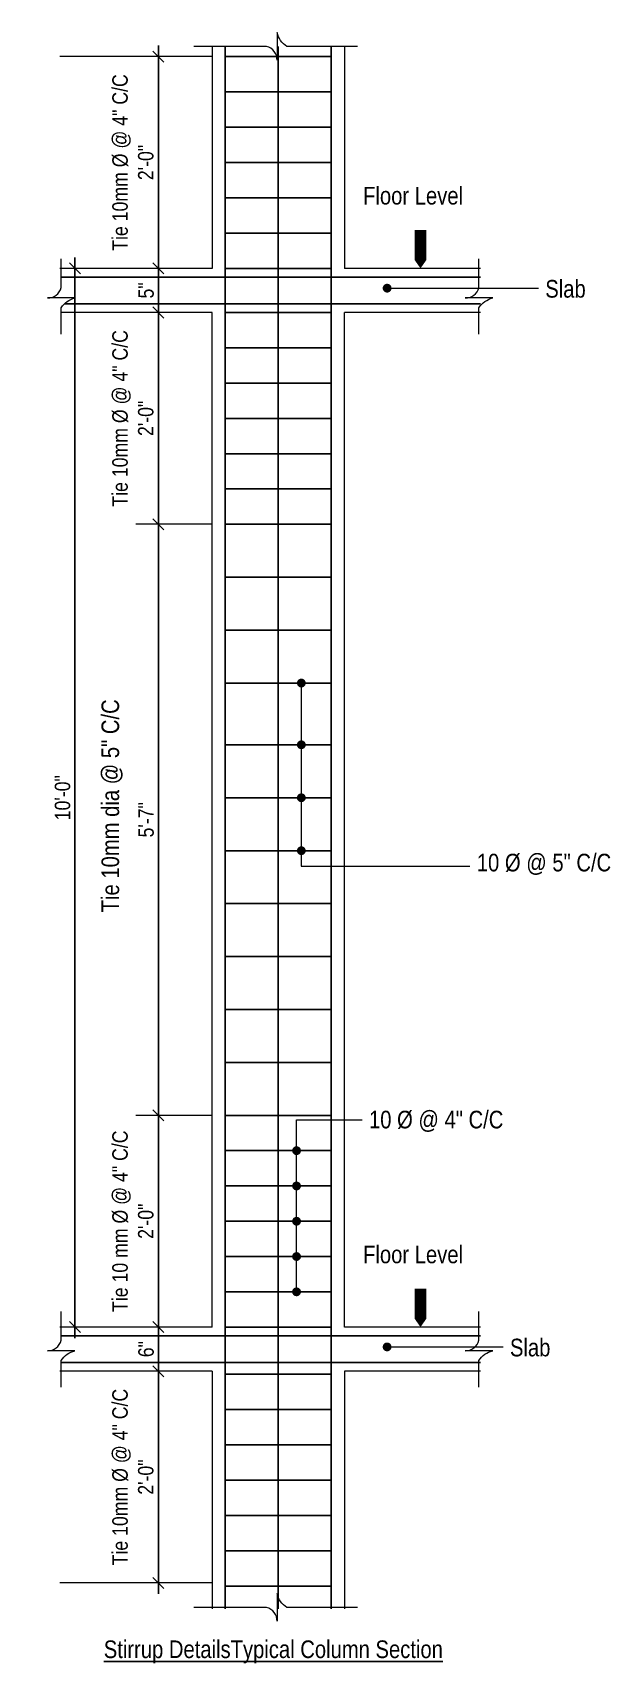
# Model space of a CAD drawing. Header units: inches. Extents: x -4010 to 65129, y -40138 to -1318.
# Drawn here: x 51838.5 to 51904, y -26447.1 to -26262.3 of the extents above; entities that cross this region are included whole.
import ezdxf

# ---------------------------------------------------------------- set-up
doc = ezdxf.new("R2010")
doc.units = ezdxf.units.IN
doc.header["$MEASUREMENT"] = 0
doc.header["$PDMODE"] = 99
for name, color, linetype in [('1-COMON', 23, 'Continuous'), ('COL SCHEDULE', 4, 'Continuous'), ('Rod', 1, 'Continuous')]:
    doc.layers.add(name, color=color, linetype=linetype)
doc.layers.add('Column', color=2, linetype='Continuous', lineweight=50)
doc.layers.add('DIM', color=7, linetype='Continuous', lineweight=15)
doc.styles.add('DIM', font='ARIALN.TTF')
doc.styles.get("Standard").update_dxf_attribs({"font": 'ARIALN.TTF'})
doc.dimstyles.new('_20', dxfattribs={"dimscale": 0.25, "dimtxt": 7, "dimasz": 5, "dimexe": 6, "dimexo": 2, "dimgap": 2, "dimtad": 1, "dimdec": 1, "dimzin": 3, "dimdsep": 46, "dimlunit": 4, "dimtxsty": 'Standard', "dimblk": 'OBLIQUE', "dimcen": 0, "dimdle": 5, "dimclrt": 7, "dimazin": 0, "dimtfac": 0.0375, "dimtdec": 1, "dimtofl": 0, "dimtmove": 0, "dimatfit": 3, "dimldrblk": 'OPEN30', "dimfxl": 6, "dimtvp": 0.8, "dimtolj": 1, "dimtzin": 0, "dimlwe": -1, "dimarcsym": 0})

msp = doc.modelspace()

# ---------------------------------------------------------------- texts
at = {"layer": 'COL SCHEDULE', "color": 22, "style": 'DIM'}
for s, p in [('Floor Level', (51875.97, -26281.78)), ('Slab', (51896.63, -26292.334)), ('10 %%C @ 5" C/C', (51888.865, -26357.369)), ('10 %%C @ 4" C/C', (51876.64, -26386.497)), ('Floor Level', (51875.97, -26401.78)), ('Slab', (51892.625, -26412.334))]:
    msp.add_text(s, height=2, dxfattribs=at).set_placement(p)
at = {"layer": 'COL SCHEDULE', "color": 22, "insert": (51846.569, -26447.135), "char_height": 2, "attachment_point": 7, "style": 'DIM'}
msp.add_mtext('{\\LStirrup DetailsTypical Column Section}', dxfattribs=at)
at = {"layer": 'DIM', "insert": (51846.308, -26362.008), "char_height": 4, "width": 52.67679, "attachment_point": 1, "rotation": 90}
msp.add_mtext('{\\H0.5x;\\C7;Tie 10mm dia @ 5" C/C}', dxfattribs=at)

# ---------------------------------------------------------------- blocks, each defined once
blk = doc.blocks.new('_Oblique')
at = {"color": 0, "linetype": 'ByBlock', "lineweight": -2}
blk.add_line((-0.5, -0.5), (0.5, 0.5), dxfattribs=at)
blk = doc.blocks.new('*D929')
at = {"layer": 'Defpoints', "color": 0}
for p in [(51852.76, -26318.02), (51858.85, -26318.02), (51858.85, -26385.02)]:
    blk.add_point(p, dxfattribs=at)
at = {"layer": 'DIM', "color": 0, "lineweight": -2}
blk.add_line((51852.76, -26386.27), (51852.76, -26316.77), dxfattribs=at)
at = {"layer": 'DIM', "color": 0}
for p, q in [((51858.35, -26318.02), (51851.26, -26318.02)), ((51858.35, -26385.02), (51851.26, -26385.02))]:
    blk.add_line(p, q, dxfattribs=at)
at = {"layer": 'DIM', "color": 0, "lineweight": -2, "xscale": 1.25, "yscale": 1.25, "zscale": 1.25}
for p, rotation in [((51852.76, -26318.02), 90), ((51852.76, -26385.02), 270)]:
    blk.add_blockref('_Oblique', p, dxfattribs=dict(at, rotation=rotation))
at = {"layer": 'DIM', "color": 7, "insert": (51851.37, -26351.52), "char_height": 1.75, "attachment_point": 5, "rotation": 90}
blk.add_mtext('\\A1;5\'-7"', dxfattribs=at)
blk = doc.blocks.new('_Open30')
at = {"color": 0, "linetype": 'ByBlock', "lineweight": -2}
for p, q in [((-1, 0.27), (0, 0)), ((0, 0), (-1, -0.27)), ((0, 0), (-1, 0))]:
    blk.add_line(p, q, dxfattribs=at)
blk = doc.blocks.new('*D930')
at = {"layer": 'Defpoints', "color": 0}
for p in [(51858.85, -26294.02), (51852.76, -26318.02), (51858.85, -26318.02)]:
    blk.add_point(p, dxfattribs=at)
at = {"layer": 'DIM', "color": 0, "lineweight": -2}
blk.add_line((51852.76, -26292.77), (51852.76, -26319.27), dxfattribs=at)
at = {"layer": 'DIM', "color": 0}
for p, q in [((51858.35, -26294.02), (51851.26, -26294.02)), ((51858.35, -26318.02), (51851.26, -26318.02))]:
    blk.add_line(p, q, dxfattribs=at)
at = {"layer": 'DIM', "color": 0, "lineweight": -2, "xscale": 1.25, "yscale": 1.25, "zscale": 1.25}
for p, rotation in [((51852.76, -26294.02), 90), ((51852.76, -26318.02), 270)]:
    blk.add_blockref('_Oblique', p, dxfattribs=dict(at, rotation=rotation))
at = {"layer": 'DIM', "color": 7, "insert": (51849.88, -26306.02), "char_height": 1.75, "attachment_point": 5, "rotation": 90}
blk.add_mtext('\\A1;Tie 10mm %%C @ 4" C/C\\P2\'-0"', dxfattribs=at)
blk = doc.blocks.new('*D931')
at = {"layer": 'Defpoints', "color": 0}
for p in [(51852.76, -26265.02), (51858.85, -26265.02), (51858.85, -26289.02)]:
    blk.add_point(p, dxfattribs=at)
at = {"layer": 'DIM', "color": 0}
for p, q in [((51858.35, -26265.02), (51851.26, -26265.02)), ((51858.35, -26289.02), (51851.26, -26289.02))]:
    blk.add_line(p, q, dxfattribs=at)
at = {"layer": 'DIM', "color": 0, "lineweight": -2}
blk.add_line((51852.76, -26290.27), (51852.76, -26263.77), dxfattribs=at)
at = {"layer": 'DIM', "color": 0, "lineweight": -2, "xscale": 1.25, "yscale": 1.25, "zscale": 1.25}
for p, rotation in [((51852.76, -26265.02), 90), ((51852.76, -26289.02), 270)]:
    blk.add_blockref('_Oblique', p, dxfattribs=dict(at, rotation=rotation))
at = {"layer": 'DIM', "color": 7, "insert": (51849.88, -26277.02), "char_height": 1.75, "attachment_point": 5, "rotation": 90}
blk.add_mtext('\\A1;Tie 10mm %%C @ 4" C/C\\P2\'-0"', dxfattribs=at)
blk = doc.blocks.new('*D932')
at = {"layer": 'Defpoints', "color": 0}
for p in [(51858.85, -26385.02), (51852.76, -26409.02), (51858.85, -26409.02)]:
    blk.add_point(p, dxfattribs=at)
at = {"layer": 'DIM', "color": 0, "lineweight": -2}
blk.add_line((51852.76, -26383.77), (51852.76, -26410.27), dxfattribs=at)
at = {"layer": 'DIM', "color": 0}
for p, q in [((51858.35, -26385.02), (51851.26, -26385.02)), ((51858.35, -26409.02), (51851.26, -26409.02))]:
    blk.add_line(p, q, dxfattribs=at)
at = {"layer": 'DIM', "color": 0, "lineweight": -2, "xscale": 1.25, "yscale": 1.25, "zscale": 1.25}
for p, rotation in [((51852.76, -26385.02), 90), ((51852.76, -26409.02), 270)]:
    blk.add_blockref('_Oblique', p, dxfattribs=dict(at, rotation=rotation))
at = {"layer": 'DIM', "color": 7, "insert": (51849.88, -26397.02), "char_height": 1.75, "attachment_point": 5, "rotation": 90}
blk.add_mtext('\\A1;Tie 10 mm %%C @ 4" C/C\\P2\'-0"', dxfattribs=at)
blk = doc.blocks.new('*D933')
at = {"layer": 'Defpoints', "color": 0}
for p in [(51858.85, -26414.02), (51852.76, -26438.02), (51858.85, -26438.02)]:
    blk.add_point(p, dxfattribs=at)
at = {"layer": 'DIM', "color": 0, "lineweight": -2}
blk.add_line((51852.76, -26412.77), (51852.76, -26439.27), dxfattribs=at)
at = {"layer": 'DIM', "color": 0}
for p, q in [((51858.35, -26414.02), (51851.26, -26414.02)), ((51858.35, -26438.02), (51851.26, -26438.02))]:
    blk.add_line(p, q, dxfattribs=at)
at = {"layer": 'DIM', "color": 0, "lineweight": -2, "xscale": 1.25, "yscale": 1.25, "zscale": 1.25}
for p, rotation in [((51852.76, -26414.02), 90), ((51852.76, -26438.02), 270)]:
    blk.add_blockref('_Oblique', p, dxfattribs=dict(at, rotation=rotation))
at = {"layer": 'DIM', "color": 7, "insert": (51849.88, -26426.02), "char_height": 1.75, "attachment_point": 5, "rotation": 90}
blk.add_mtext('\\A1;Tie 10mm %%C @ 4" C/C\\P2\'-0"', dxfattribs=at)
blk = doc.blocks.new('*D955')
at = {"layer": 'Defpoints', "color": 0}
for p in [(51858.35, -26409.02), (51852.76, -26414.02), (51858.85, -26414.02)]:
    blk.add_point(p, dxfattribs=at)
at = {"layer": 'DIM', "color": 0, "lineweight": -2}
blk.add_line((51852.76, -26407.77), (51852.76, -26415.27), dxfattribs=at)
at = {"layer": 'DIM', "color": 0}
for p, q in [((51857.85, -26409.02), (51851.26, -26409.02)), ((51858.35, -26414.02), (51851.26, -26414.02))]:
    blk.add_line(p, q, dxfattribs=at)
at = {"layer": 'DIM', "color": 0, "lineweight": -2, "xscale": 1.25, "yscale": 1.25, "zscale": 1.25}
for p, rotation in [((51852.76, -26409.02), 90), ((51852.76, -26414.02), 270)]:
    blk.add_blockref('_Oblique', p, dxfattribs=dict(at, rotation=rotation))
at = {"layer": 'DIM', "color": 7, "insert": (51851.37, -26411.52), "char_height": 1.75, "attachment_point": 5, "rotation": 90}
blk.add_mtext('\\A1;6"', dxfattribs=at)
blk = doc.blocks.new('*D934')
at = {"layer": 'Defpoints', "color": 0}
for p in [(51858.35, -26289.02), (51852.76, -26294.02), (51858.85, -26294.02)]:
    blk.add_point(p, dxfattribs=at)
at = {"layer": 'DIM', "color": 0, "lineweight": -2}
blk.add_line((51852.76, -26287.77), (51852.76, -26295.27), dxfattribs=at)
at = {"layer": 'DIM', "color": 0}
for p, q in [((51857.85, -26289.02), (51851.26, -26289.02)), ((51858.35, -26294.02), (51851.26, -26294.02))]:
    blk.add_line(p, q, dxfattribs=at)
at = {"layer": 'DIM', "color": 0, "lineweight": -2, "xscale": 1.25, "yscale": 1.25, "zscale": 1.25}
for p, rotation in [((51852.76, -26289.02), 90), ((51852.76, -26294.02), 270)]:
    blk.add_blockref('_Oblique', p, dxfattribs=dict(at, rotation=rotation))
at = {"layer": 'DIM', "color": 7, "insert": (51851.37, -26291.52), "char_height": 1.75, "attachment_point": 5, "rotation": 90}
blk.add_mtext('\\A1;5"', dxfattribs=at)
blk = doc.blocks.new('*D956')
at = {"layer": 'Defpoints', "color": 0}
for p in [(51843.29, -26289.02), (51858.85, -26289.02), (51858.85, -26409.02)]:
    blk.add_point(p, dxfattribs=at)
at = {"layer": 'DIM', "color": 0, "lineweight": -2}
blk.add_line((51843.29, -26410.27), (51843.29, -26287.77), dxfattribs=at)
at = {"layer": 'DIM', "color": 0}
for p, q in [((51858.35, -26289.02), (51841.79, -26289.02)), ((51858.35, -26409.02), (51841.79, -26409.02))]:
    blk.add_line(p, q, dxfattribs=at)
at = {"layer": 'DIM', "color": 0, "lineweight": -2, "xscale": 1.25, "yscale": 1.25, "zscale": 1.25}
for p, rotation in [((51843.29, -26289.02), 90), ((51843.29, -26409.02), 270)]:
    blk.add_blockref('_Oblique', p, dxfattribs=dict(at, rotation=rotation))
at = {"layer": 'DIM', "color": 7, "insert": (51841.9, -26349.02), "char_height": 1.75, "attachment_point": 5, "rotation": 90}
blk.add_mtext('\\A1;10\'-0"', dxfattribs=at)

# ---------------------------------------------------------------- dimensions: what is measured, and where the dimension line sits
at = {"layer": 'DIM'}
for base, p1, p2, text, picture, middle in [((51852.761, -26265.02), (51858.85, -26289.02), (51858.85, -26265.02), 'Tie 10mm %%C @ 4" C/C\\P<>', '*D931', (51852.761, -26277.02)), ((51852.761, -26318.02), (51858.85, -26294.02), (51858.85, -26318.02), 'Tie 10mm %%C @ 4" C/C\\P<>', '*D930', (51852.761, -26306.02)), ((51852.761, -26409.02), (51858.85, -26385.02), (51858.85, -26409.02), 'Tie 10 mm %%C @ 4" C/C\\P<>', '*D932', (51852.761, -26397.02)), ((51852.761, -26438.02), (51858.85, -26414.02), (51858.85, -26438.02), 'Tie 10mm %%C @ 4" C/C\\P<>', '*D933', (51852.761, -26426.02))]:
    dim = msp.add_linear_dim(base=base, p1=p1, p2=p2, angle=90, text=text, dimstyle='_20', dxfattribs=at)
    dim.commit()
    dim.dimension.update_dxf_attribs({"geometry": picture, "text_midpoint": middle, "dimtype": 160})
dim = msp.add_linear_dim(base=(51843.29, -26289.02), p1=(51858.85, -26409.02), p2=(51858.85, -26289.02), angle=90, dimstyle='_20', dxfattribs=at)
dim.commit()
dim.dimension.update_dxf_attribs({"geometry": '*D956', "text_midpoint": (51841.896, -26349.02)})
for base, p1, p2, text, picture, middle in [((51852.761, -26294.02), (51858.35, -26289.02), (51858.85, -26294.02), '5"', '*D934', (51851.371, -26291.52)), ((51852.761, -26318.02), (51858.85, -26385.02), (51858.85, -26318.02), '5\'-7"', '*D929', (51851.371, -26351.52)), ((51852.761, -26414.02), (51858.35, -26409.02), (51858.85, -26414.02), '6"', '*D955', (51851.367, -26411.52))]:
    dim = msp.add_linear_dim(base=base, p1=p1, p2=p2, angle=90, text=text, dimstyle='_20', dxfattribs=at)
    dim.commit()
    dim.dimension.update_dxf_attribs({"geometry": picture, "text_midpoint": middle})

# ---------------------------------------------------------------- linework, layer by layer
at = {"layer": '1-COMON'}
for points in [[(51882.481, -26289.02, 0, 3.9, 0), (51882.481, -26286.226, 1.3, 1.3, 0), (51882.481, -26284.675, 1.3, 1.3, 0)], [(51882.481, -26409.02, 0, 3.9, 0), (51882.481, -26406.226, 1.3, 1.3, 0), (51882.481, -26404.675, 1.3, 1.3, 0)]]:
    msp.add_lwpolyline(points, format="xyseb", dxfattribs=at)
at = {"layer": '1-COMON', "const_width": 0.5}
for points in [[(51878.445, -26291.264, 1), (51878.945, -26291.264, 1)], [(51868.719, -26336.02, 1), (51869.219, -26336.02, 1)], [(51868.719, -26343.02, 1), (51869.219, -26343.02, 1)], [(51868.719, -26349.02, 1), (51869.219, -26349.02, 1)], [(51868.719, -26355.02, 1), (51869.219, -26355.02, 1)], [(51868.179, -26389.02, -1), (51868.679, -26389.02, -1)], [(51868.179, -26393.02, -1), (51868.679, -26393.02, -1)], [(51868.179, -26397.02, -1), (51868.679, -26397.02, -1)], [(51868.179, -26401.02, -1), (51868.679, -26401.02, -1)], [(51868.179, -26405.02, -1), (51868.679, -26405.02, -1)], [(51878.445, -26411.264, 1), (51878.945, -26411.264, 1)]]:
    msp.add_lwpolyline(points, format="xyb", close=True, dxfattribs=at)
at = {"layer": 'Column', "lineweight": 13}
for p, q in [((51858.85, -26263.864), (51858.85, -26289.02)), ((51873.85, -26263.864), (51873.85, -26289.02)), ((51858.85, -26289.02), (51841.575, -26289.02)), ((51889.291, -26289.02), (51873.85, -26289.02)), ((51858.85, -26294.02), (51841.732, -26294.02)), ((51858.85, -26334.02), (51858.85, -26294.02)), ((51873.85, -26334.02), (51873.85, -26294.02)), ((51889.291, -26294.02), (51873.85, -26294.02)), ((51858.85, -26409.02), (51858.85, -26334.02)), ((51873.85, -26409.02), (51873.85, -26334.02)), ((51858.85, -26409.02), (51841.575, -26409.02)), ((51889.291, -26409.02), (51873.85, -26409.02)), ((51858.85, -26414.02), (51841.575, -26414.02)), ((51858.85, -26414.02), (51858.85, -26440.945)), ((51873.85, -26414.02), (51873.85, -26440.945)), ((51889.291, -26414.02), (51873.85, -26414.02))]:
    msp.add_line(p, q, dxfattribs=at)
at = {"layer": 'DIM'}
for p, q in [((51858.85, -26265.02), (51841.575, -26265.02)), ((51878.695, -26291.264), (51895.848, -26291.264)), ((51858.85, -26318.02), (51850.212, -26318.02)), ((51858.85, -26385.02), (51850.212, -26385.02)), ((51878.695, -26411.264), (51891.843, -26411.264)), ((51858.85, -26438.02), (51841.575, -26438.02))]:
    msp.add_line(p, q, dxfattribs=at)
for points in [[(51875.339, -26263.864), (51867.325, -26263.864, -0.1850239), (51866.216, -26262.296), (51866.216, -26265.42, 0.3616375), (51865.036, -26263.864), (51856.783, -26263.864)], [(51841.732, -26296.494), (51841.732, -26293.48, -0.1850239), (51843.3, -26292.371), (51840.176, -26292.371, 0.3616375), (51841.732, -26291.19), (51841.732, -26287.937)], [(51889.104, -26296.494), (51889.104, -26293.48, -0.1850239), (51890.672, -26292.371), (51887.548, -26292.371, 0.3616375), (51889.104, -26291.19), (51889.104, -26287.937)], [(51841.732, -26415.818), (51841.732, -26412.805, -0.1850239), (51843.3, -26411.696), (51840.176, -26411.696, 0.3616375), (51841.732, -26410.515), (51841.732, -26407.262)], [(51889.104, -26415.818), (51889.104, -26412.805, -0.1850239), (51890.672, -26411.696), (51887.548, -26411.696, 0.3616375), (51889.104, -26410.515), (51889.104, -26407.262)], [(51875.339, -26440.8), (51867.325, -26440.8, -0.1850239), (51866.216, -26439.232), (51866.216, -26442.356, 0.3616375), (51865.036, -26440.8), (51856.783, -26440.8)]]:
    msp.add_lwpolyline(points, format="xyb", dxfattribs=at)
for points in [[(51868.969, -26336.02), (51868.969, -26356.768), (51888.083, -26356.768)], [(51868.429, -26405.02), (51868.429, -26385.518), (51875.858, -26385.518)]]:
    msp.add_lwpolyline(points, dxfattribs=at)
at = {"layer": 'Rod'}
for p, q in [((51860.35, -26334.02), (51860.35, -26263.864)), ((51860.35, -26265.02), (51872.35, -26265.02)), ((51866.35, -26334.02), (51866.35, -26263.864)), ((51872.35, -26334.02), (51872.35, -26263.864)), ((51860.35, -26269.02), (51872.35, -26269.02)), ((51860.35, -26273.02), (51872.35, -26273.02)), ((51860.35, -26277.02), (51872.35, -26277.02)), ((51860.35, -26281.02), (51872.35, -26281.02)), ((51860.35, -26285.02), (51872.35, -26285.02)), ((51860.35, -26289.02), (51872.35, -26289.02)), ((51889.291, -26290.02), (51841.732, -26290.02)), ((51889.291, -26293.02), (51842.121, -26293.02)), ((51860.35, -26294.02), (51872.35, -26294.02)), ((51860.35, -26298.02), (51872.35, -26298.02)), ((51860.35, -26302.02), (51872.35, -26302.02)), ((51860.35, -26306.02), (51872.35, -26306.02)), ((51860.35, -26310.02), (51872.35, -26310.02)), ((51860.35, -26314.02), (51872.35, -26314.02)), ((51860.35, -26318.02), (51872.35, -26318.02)), ((51860.35, -26324.02), (51872.35, -26324.02)), ((51860.35, -26330.02), (51872.35, -26330.02)), ((51860.35, -26440.945), (51860.35, -26334.02)), ((51866.35, -26440.945), (51866.35, -26334.02)), ((51872.35, -26440.945), (51872.35, -26334.02)), ((51860.35, -26336.02), (51872.35, -26336.02)), ((51860.35, -26343.02), (51872.35, -26343.02)), ((51860.35, -26349.02), (51872.35, -26349.02)), ((51860.35, -26355.02), (51872.35, -26355.02)), ((51860.35, -26361.02), (51872.35, -26361.02)), ((51860.35, -26367.02), (51872.35, -26367.02)), ((51860.35, -26373.02), (51872.35, -26373.02)), ((51860.35, -26379.02), (51872.35, -26379.02)), ((51860.35, -26385.02), (51872.35, -26385.02)), ((51860.35, -26389.02), (51872.35, -26389.02)), ((51860.35, -26393.02), (51872.35, -26393.02)), ((51860.35, -26397.02), (51872.35, -26397.02)), ((51860.35, -26401.02), (51872.35, -26401.02)), ((51860.35, -26405.02), (51872.35, -26405.02)), ((51860.35, -26409.02), (51872.35, -26409.02)), ((51889.291, -26410.02), (51841.732, -26410.02)), ((51889.291, -26413.02), (51841.732, -26413.02)), ((51860.35, -26414.372), (51872.35, -26414.372)), ((51860.35, -26418.372), (51872.35, -26418.372)), ((51860.35, -26422.372), (51872.35, -26422.372)), ((51860.35, -26426.372), (51872.35, -26426.372)), ((51860.35, -26430.372), (51872.35, -26430.372)), ((51860.35, -26434.372), (51872.35, -26434.372)), ((51860.35, -26438.372), (51872.35, -26438.372))]:
    msp.add_line(p, q, dxfattribs=at)
at = {"layer": 'Rod', "lineweight": 25}
for p, q in [((51872.35, -26293.02), (51860.35, -26293.02)), ((51872.35, -26413.02), (51860.35, -26413.02))]:
    msp.add_line(p, q, dxfattribs=at)

msp.set_redraw_order([(e.dxf.handle, doc.entitydb.next_handle()) for e in msp.query("TEXT MTEXT ATTDEF DIMENSION ARC_DIMENSION")])  # texts and dimensions are drawn at this point

doc.saveas('drawing.dxf')
